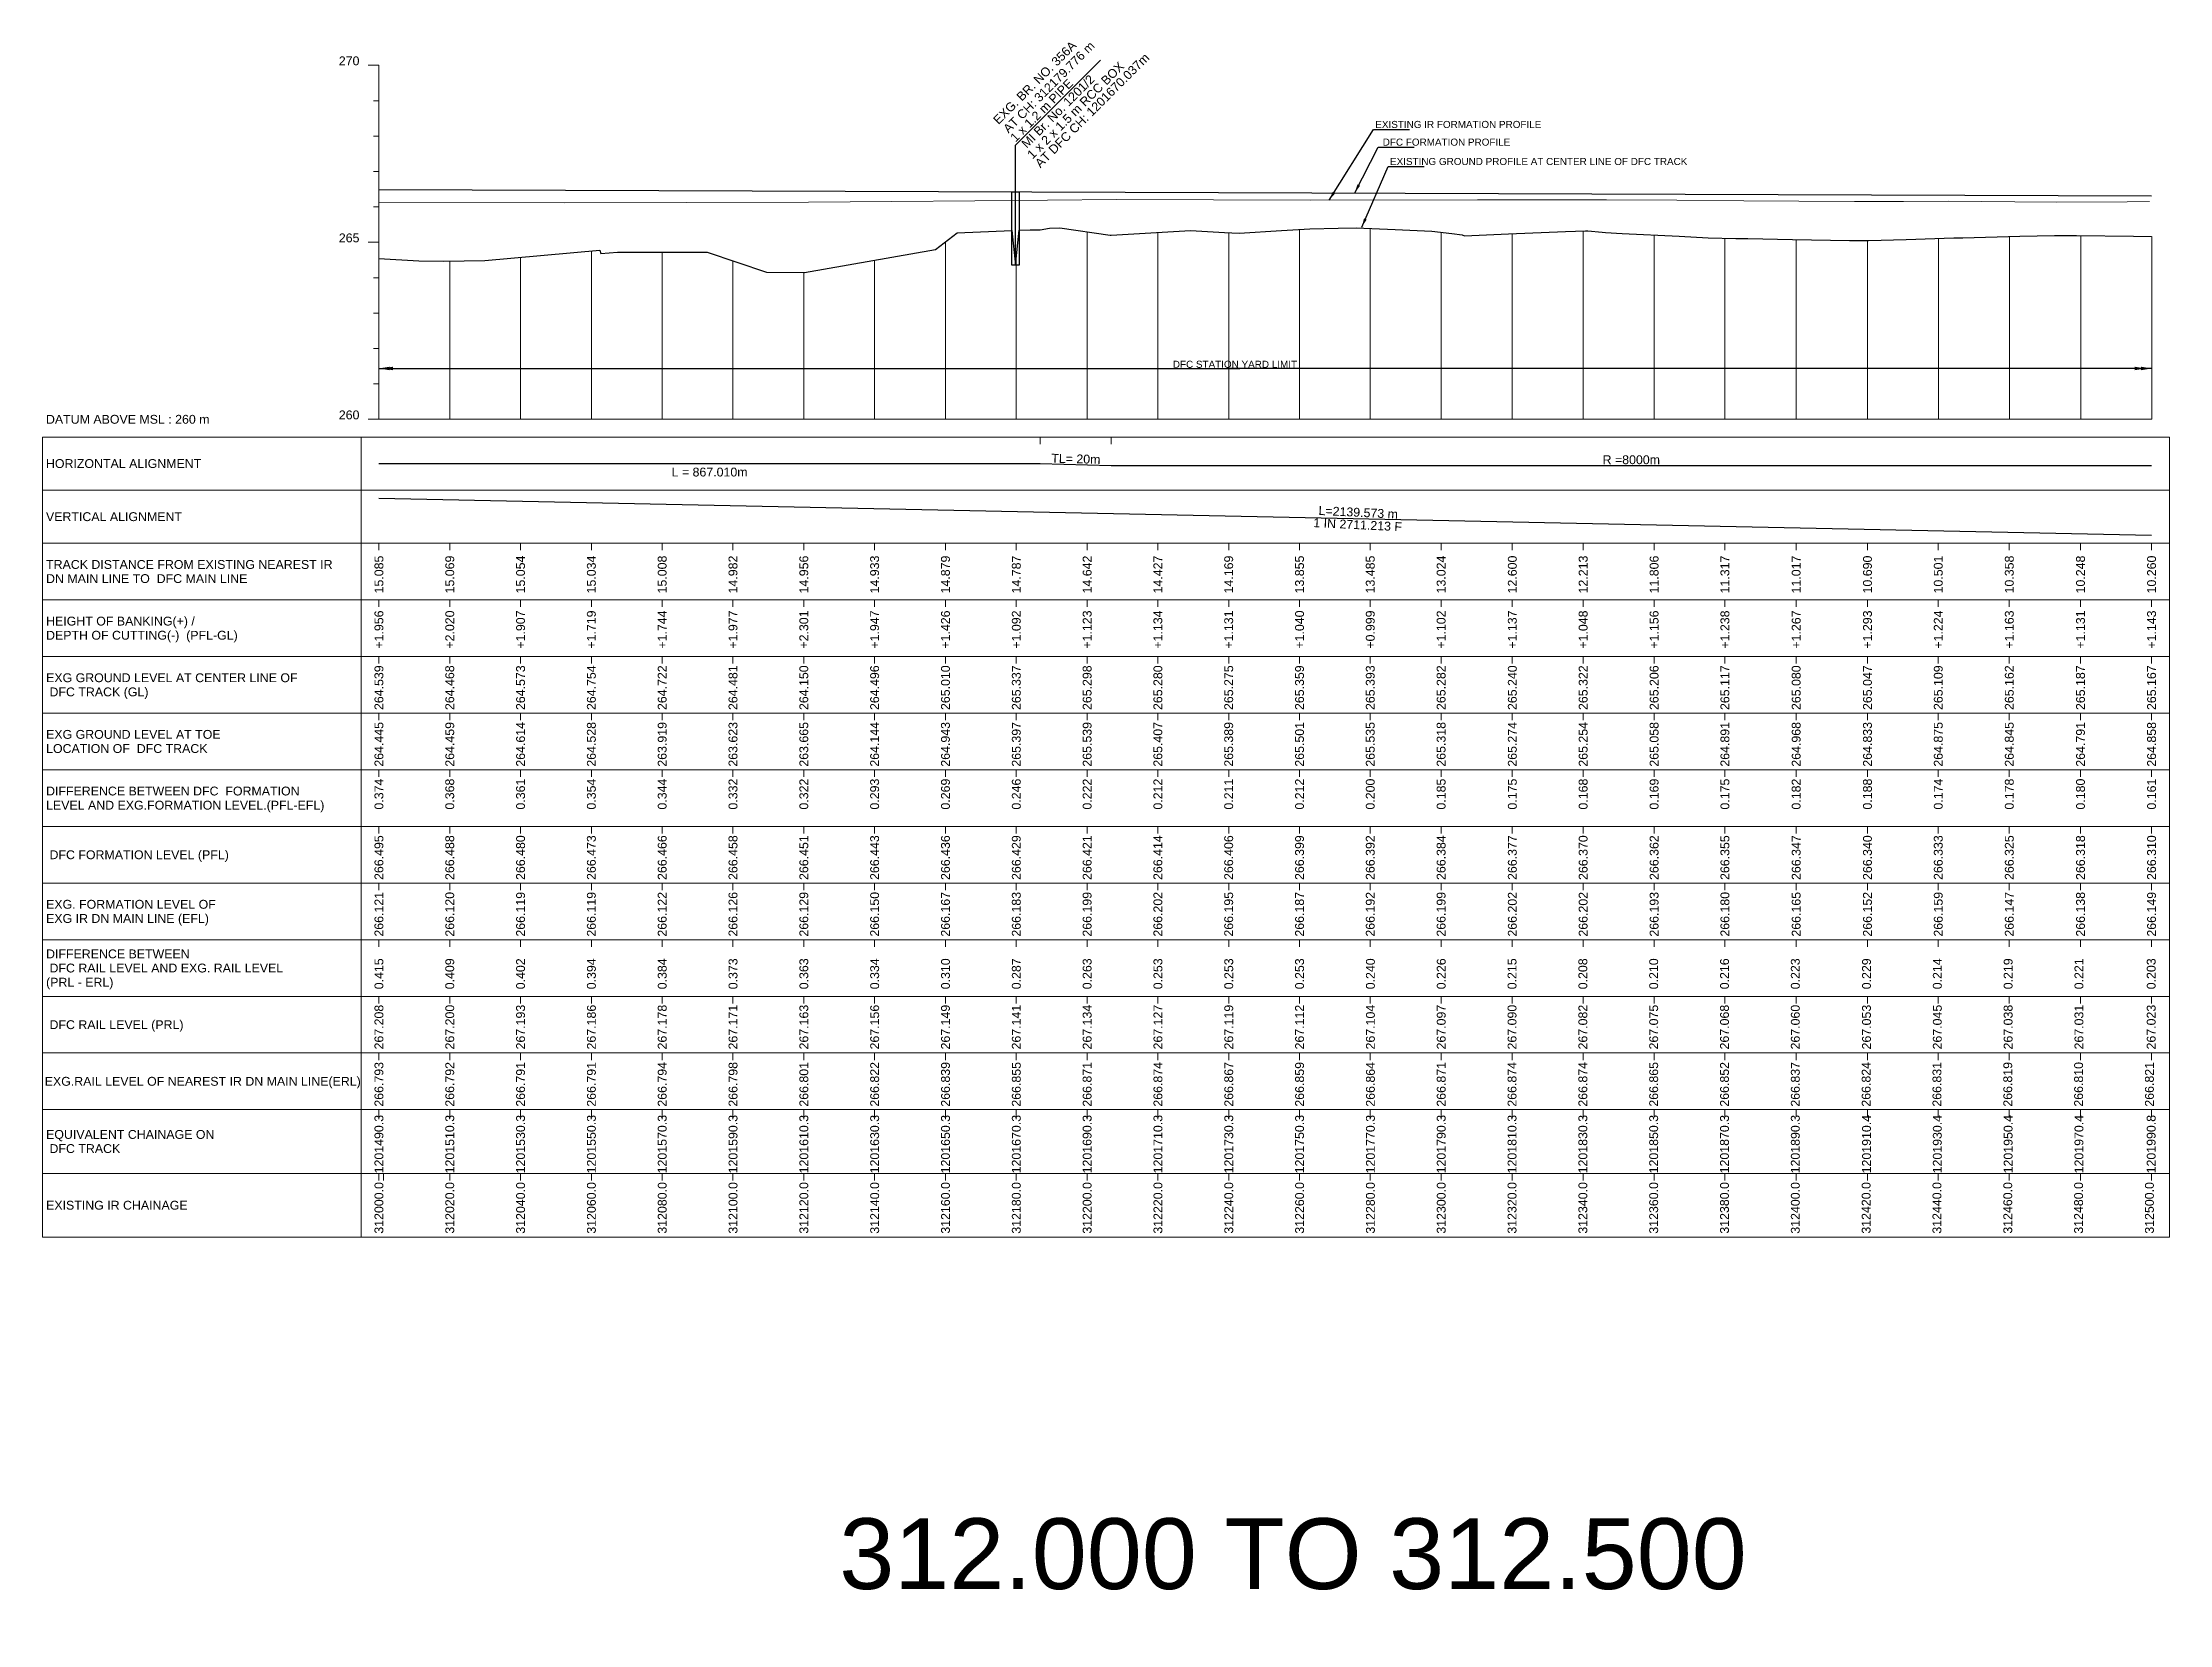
# Model space of a CAD drawing. Header units: metres. Extents: x 26905 to 33492, y -12340 to -11884.
# Drawn here: x 27905 to 28506, y -12340 to -11894 of the extents above; entities that cross this region are included whole.
import ezdxf
from ezdxf.enums import TextEntityAlignment as Align

# ---------------------------------------------------------------- set-up
doc = ezdxf.new("R2010")
doc.units = ezdxf.units.M
doc.header["$MEASUREMENT"] = 0
doc.layers.get('0').update_dxf_attribs({"lineweight": 0})
for name, color, linetype, lineweight in [('LS BRIDGE INDICATION', 10, 'Continuous', 30), ('LS CUT FILL', 10, 'Continuous', 0), ('LS DATUM', 7, 'Continuous', 0), ('LS DATUM X', 7, 'Continuous', 0), ('LS DATUM Y', 7, 'Continuous', 0), ('LS DIFF. EXG.RL & PRO. RL', 10, 'Continuous', 0), ('LS DIFF. PFL & EFL', 10, 'Continuous', 0), ('LS EXG GL', 7, 'Continuous', 0), ('LS EXG IR CH', 7, 'Continuous', 0), ('LS EXG RL', 7, 'Continuous', 0), ('LS EXG. FL', 7, 'Continuous', 0), ('LS EXG. GL', 7, 'Continuous', 0), ('LS EXG. GL AT PRO. TOE', 7, 'Continuous', 0), ('LS EXG. IR CH', 7, 'Continuous', 0), ('LS EXG. RL', 7, 'Continuous', 0), ('LS FRAME', 7, 'Continuous', 0), ('LS PFL-EFL', 10, 'Continuous', 0), ('LS PRL-ERL', 10, 'Continuous', 0), ('LS PRO FL', 10, 'Continuous', 0), ('LS PRO. CUT & FILL', 10, 'Continuous', 0), ('LS PRO. DFCC CH', 10, 'Continuous', 0), ('LS PRO. FL', 10, 'Continuous', 0), ('LS PRO. RL', 10, 'Continuous', 0), ('LS PROFILE EXG FL', 7, 'Continuous', 25), ('LS PROFILE EXG GL', 7, 'Continuous', 30), ('LS PROFILE PRO FL', 1, 'Continuous', 30), ('LS TICKS', 7, 'Continuous', 0), ('LS TRACK CENTER', 10, 'Continuous', 0), ("LS TRACK CENTER's", 10, 'Continuous', 0), ('Profile Grid', 7, 'Continuous', 0)]:
    doc.layers.add(name, color=color, linetype=linetype, lineweight=lineweight)
for name, color, linetype in [("LS BRIDGE'S", 7, 'Continuous'), ('LS HORIZONTAL ALIGNMENT', 10, 'Continuous'), ('LS VERTICAL ALIGNMENT', 10, 'Continuous'), ('ref text', 3, 'Continuous'), ('STATION YARD LIMIT IN LS', 7, 'Continuous')]:
    doc.layers.add(name, color=color, linetype=linetype)
doc.styles.get("Standard").update_dxf_attribs({"font": 'arial.ttf'})
doc.styles.add('Style-Arial', font='arial.ttf')
doc.styles.add('StyleArial', font='arial.ttf')
doc.dimstyles.get("Standard").update_dxf_attribs({"dimtxt": 0.18, "dimasz": 0.18, "dimexe": 0.18, "dimexo": 0.0625, "dimgap": 0.09, "dimtad": 0, "dimtih": 1, "dimtoh": 1, "dimdec": 4, "dimzin": 0, "dimdsep": 46, "dimtxsty": 'Standard', "dimcen": 0.09, "dimadec": 0, "dimazin": 0, "dimtfac": 1, "dimtdec": 4, "dimtofl": 0, "dimtmove": 0, "dimatfit": 3, "dimfxl": 1, "dimtolj": 1, "dimtzin": 0, "dimarcsym": 0})

msp = doc.modelspace()

# ---------------------------------------------------------------- texts
at = {"layer": "LS BRIDGE'S"}
for s, p in [('EXG. BR. NO. 356A', (28174.98, -11916.88)), ('AT CH: 312179.776 m', (28177.8, -11919.34)), ('1 x 1.2 m PIPE ', (28179.8, -11921.84))]:
    msp.add_text(s, height=2.5, rotation=45, dxfattribs=at).set_placement(p)
at = {"layer": "LS BRIDGE'S", "color": 10}
for s, p in [('1 x 2 x 1.5 m RCC BOX', (28184.58, -11926.65)), ('AT DFC CH: 1201670.037m', (28186.79, -11929.12)), (' MI Br. No. 1201/2', (28182.28, -11924.25))]:
    msp.add_text(s, height=2.5, rotation=45, dxfattribs=at).set_placement(p)
at = {"layer": 'LS CUT FILL', "style": 'Style-Arial'}
for s, p in [('+1.956', (28000, -12054)), ('+2.020', (28020, -12054)), ('+1.907', (28040, -12054)), ('+1.719', (28059.99, -12054)), ('+1.744', (28079.99, -12054)), ('+1.977', (28099.99, -12054)), ('+2.301', (28119.99, -12054)), ('+1.947', (28139.99, -12054)), ('+1.426', (28159.99, -12054)), ('+1.092', (28180, -12054)), ('+1.123', (28200, -12054)), ('+1.134', (28219.98, -12054)), ('+1.131', (28239.98, -12054)), ('+1.040', (28259.99, -12054)), ('+0.999', (28279.96, -12054)), ('+1.102', (28299.97, -12054)), ('+1.137', (28320.08, -12054)), ('+1.048', (28340.08, -12054)), ('+1.156', (28360.12, -12054)), ('+1.238', (28380.12, -12054)), ('+1.267', (28400.24, -12054)), ('+1.293', (28420.37, -12054)), ('+1.224', (28440.37, -12054)), ('+1.163', (28460.43, -12054)), ('+1.131', (28480.54, -12054)), ('+1.143', (28500.61, -12054))]:
    msp.add_text(s, height=2.5, rotation=90, dxfattribs=at).set_placement(p, align=Align.MIDDLE_RIGHT)
at = {"layer": 'LS DATUM', "color": 7, "style": 'StyleArial'}
msp.add_text('DATUM ABOVE MSL : 260 m', height=2.5, rotation=0.00003, dxfattribs=at).set_placement((27905.97, -12000), align=Align.MIDDLE_LEFT)
at = {"layer": 'LS DATUM Y', "color": 7, "lineweight": 0, "style": 'Style-Arial'}
for s, p in [('270', (27994.5, -11900)), ('270', (27994.5, -11900)), ('265', (27994.5, -11950)), ('260', (27994.5, -12000))]:
    msp.add_text(s, height=2.5, dxfattribs=at).set_placement(p, align=Align.RIGHT)
at = {"layer": 'LS DIFF. EXG.RL & PRO. RL', "color": 10, "style": 'StyleArial'}
for s, p in [('DIFFERENCE BETWEEN ', (27906, -12151)), (' DFC RAIL LEVEL AND EXG. RAIL LEVEL ', (27906, -12155)), ('(PRL - ERL)', (27906, -12159))]:
    msp.add_text(s, height=2.5, rotation=0.00003, dxfattribs=at).set_placement(p, align=Align.MIDDLE_LEFT)
at = {"layer": 'LS DIFF. PFL & EFL', "color": 10, "style": 'StyleArial'}
for s, p in [('DIFFERENCE BETWEEN DFC  FORMATION ', (27906, -12105)), ('LEVEL AND EXG.FORMATION LEVEL.(PFL-EFL)', (27906, -12109))]:
    msp.add_text(s, height=2.5, rotation=0.00003, dxfattribs=at).set_placement(p, align=Align.MIDDLE_LEFT)
at = {"layer": 'LS EXG GL', "style": 'Style-Arial'}
for s, p in [('264.539', (28000, -12069.5)), ('264.468', (28020, -12069.5)), ('264.573', (28040, -12069.5)), ('264.754', (28059.99, -12069.5)), ('264.722', (28079.99, -12069.5)), ('264.481', (28099.99, -12069.5)), ('264.150', (28119.99, -12069.5)), ('264.496', (28139.99, -12069.5)), ('265.010', (28159.99, -12069.5)), ('265.337', (28180, -12069.5)), ('265.298', (28200, -12069.5)), ('265.280', (28219.98, -12069.5)), ('265.275', (28239.98, -12069.5)), ('265.359', (28259.99, -12069.5)), ('265.393', (28279.96, -12069.5)), ('265.282', (28299.97, -12069.5)), ('265.240', (28320.08, -12069.5)), ('265.322', (28340.08, -12069.5)), ('265.206', (28360.12, -12069.5)), ('265.117', (28380.12, -12069.5)), ('265.080', (28400.24, -12069.5)), ('265.047', (28420.37, -12069.5)), ('265.109', (28440.37, -12069.5)), ('265.162', (28460.43, -12069.5)), ('265.187', (28480.54, -12069.5)), ('265.167', (28500.61, -12069.5))]:
    msp.add_text(s, height=2.5, rotation=90, dxfattribs=at).set_placement(p, align=Align.MIDDLE_RIGHT)
at = {"layer": 'LS EXG IR CH', "lineweight": 0, "style": 'Style-Arial'}
for s, p in [('312000.0', (28000, -12215.47)), ('312020.0', (28020, -12215.47)), ('312040.0', (28040, -12215.47)), ('312060.0', (28060, -12215.47)), ('312080.0', (28080, -12215.47)), ('312100.0', (28100, -12215.47)), ('312120.0', (28120, -12215.47)), ('312140.0', (28140, -12215.47)), ('312160.0', (28160, -12215.47)), ('312180.0', (28180, -12215.47)), ('312200.0', (28200, -12215.47)), ('312220.0', (28220, -12215.47)), ('312240.0', (28240, -12215.47)), ('312260.0', (28260, -12215.47)), ('312280.0', (28280, -12215.47)), ('312300.0', (28300, -12215.47)), ('312320.0', (28320, -12215.47)), ('312340.0', (28340, -12215.47)), ('312360.0', (28360, -12215.47)), ('312380.0', (28380, -12215.47)), ('312400.0', (28400, -12215.47)), ('312420.0', (28420, -12215.47)), ('312440.0', (28440, -12215.47)), ('312460.0', (28460, -12215.47)), ('312480.0', (28480, -12215.47)), ('312500.0', (28500, -12215.47))]:
    msp.add_text(s, height=2.5, rotation=90, dxfattribs=at).set_placement(p, align=Align.MIDDLE_RIGHT)
at = {"layer": 'LS EXG RL', "style": 'Style-Arial'}
for s, p in [('266.793', (28000, -12181.54)), ('266.792', (28020, -12181.54)), ('266.791', (28040, -12181.54)), ('266.791', (28060, -12181.54)), ('266.794', (28080, -12181.54)), ('266.798', (28100, -12181.54)), ('266.801', (28120, -12181.54)), ('266.822', (28140, -12181.54)), ('266.839', (28160, -12181.54)), ('266.855', (28180, -12181.54)), ('266.871', (28200, -12181.54)), ('266.874', (28220, -12181.54)), ('266.867', (28240, -12181.54)), ('266.859', (28260, -12181.54)), ('266.864', (28280, -12181.54)), ('266.871', (28300, -12181.54)), ('266.874', (28320, -12181.54)), ('266.874', (28340, -12181.54)), ('266.865', (28360, -12181.54)), ('266.852', (28380, -12181.54)), ('266.837', (28400, -12181.54)), ('266.824', (28420, -12181.54)), ('266.831', (28440, -12181.54)), ('266.819', (28460, -12181.54)), ('266.810', (28480, -12181.54)), ('266.821', (28500, -12181.54))]:
    msp.add_text(s, height=2.5, rotation=90, dxfattribs=at).set_placement(p, align=Align.MIDDLE_RIGHT)
at = {"layer": 'LS EXG. FL', "style": 'StyleArial'}
for s, p in [('EXG. FORMATION LEVEL OF', (27906, -12137)), ('EXG IR DN MAIN LINE (EFL)', (27906, -12141))]:
    msp.add_text(s, height=2.5, rotation=0.00003, dxfattribs=at).set_placement(p, align=Align.MIDDLE_LEFT)
at = {"layer": 'LS EXG. FL'}
for s, p in [('266.121', (28000, -12133.5)), ('266.120', (28020, -12133.5)), ('266.119', (28040, -12133.5)), ('266.119', (28059.99, -12133.5)), ('266.122', (28079.99, -12133.5)), ('266.126', (28099.99, -12133.5)), ('266.129', (28119.99, -12133.5)), ('266.150', (28139.99, -12133.5)), ('266.167', (28159.99, -12133.5)), ('266.183', (28180, -12133.5)), ('266.199', (28200, -12133.5)), ('266.202', (28219.98, -12133.5)), ('266.195', (28239.98, -12133.5)), ('266.187', (28259.99, -12133.5)), ('266.192', (28279.96, -12133.5)), ('266.199', (28299.97, -12133.5)), ('266.202', (28320.08, -12133.5)), ('266.202', (28340.08, -12133.5)), ('266.193', (28360.12, -12133.5)), ('266.180', (28380.12, -12133.5)), ('266.165', (28400.24, -12133.5)), ('266.152', (28420.37, -12133.5)), ('266.159', (28440.37, -12133.5)), ('266.147', (28460.43, -12133.5)), ('266.138', (28480.54, -12133.5)), ('266.149', (28500.61, -12133.5))]:
    msp.add_text(s, height=2.5, rotation=90, dxfattribs=at).set_placement(p, align=Align.MIDDLE_RIGHT)
at = {"layer": 'LS EXG. GL', "color": 7, "style": 'StyleArial'}
for s, p in [('EXG GROUND LEVEL AT CENTER LINE OF ', (27906, -12073)), (' DFC TRACK (GL)', (27906, -12077))]:
    msp.add_text(s, height=2.5, rotation=0.00003, dxfattribs=at).set_placement(p, align=Align.MIDDLE_LEFT)
at = {"layer": 'LS EXG. GL AT PRO. TOE', "color": 7, "style": 'StyleArial'}
for s, p in [('EXG GROUND LEVEL AT TOE', (27906, -12089)), ('LOCATION OF  DFC TRACK', (27906, -12093))]:
    msp.add_text(s, height=2.5, rotation=0.00003, dxfattribs=at).set_placement(p, align=Align.MIDDLE_LEFT)
at = {"layer": 'LS EXG. GL AT PRO. TOE'}
for s, p in [('264.445', (28000, -12085.5)), ('264.459', (28020, -12085.5)), ('264.614', (28040, -12085.5)), ('264.528', (28059.99, -12085.5)), ('263.919', (28079.99, -12085.5)), ('263.623', (28099.99, -12085.5)), ('263.665', (28119.99, -12085.5)), ('264.144', (28139.99, -12085.5)), ('264.943', (28159.99, -12085.5)), ('265.397', (28180, -12085.5)), ('265.539', (28200, -12085.5)), ('265.407', (28219.98, -12085.5)), ('265.389', (28239.98, -12085.5)), ('265.501', (28259.99, -12085.5)), ('265.535', (28279.96, -12085.5)), ('265.318', (28299.97, -12085.5)), ('265.274', (28320.08, -12085.5)), ('265.254', (28340.08, -12085.5)), ('265.058', (28360.12, -12085.5)), ('264.891', (28380.12, -12085.5)), ('264.968', (28400.24, -12085.5)), ('264.833', (28420.37, -12085.5)), ('264.875', (28440.37, -12085.5)), ('264.845', (28460.43, -12085.5)), ('264.791', (28480.54, -12085.5)), ('264.858', (28500.61, -12085.5))]:
    msp.add_text(s, height=2.5, rotation=90, dxfattribs=at).set_placement(p, align=Align.MIDDLE_RIGHT)
at = {"layer": 'LS EXG. IR CH', "style": 'StyleArial'}
msp.add_text('EXISTING IR CHAINAGE', height=2.5, rotation=0.00003, dxfattribs=at).set_placement((27906, -12222), align=Align.MIDDLE_LEFT)
at = {"layer": 'LS EXG. RL', "style": 'StyleArial'}
msp.add_text('EXG.RAIL LEVEL OF NEAREST IR DN MAIN LINE(ERL)', height=2.5, rotation=0.00003, dxfattribs=at).set_placement((27905.61, -12187), align=Align.MIDDLE_LEFT)
at = {"layer": 'LS HORIZONTAL ALIGNMENT', "style": 'StyleArial'}
msp.add_text('HORIZONTAL ALIGNMENT', height=2.5, rotation=0.00003, dxfattribs=at).set_placement((27905.97, -12012.5), align=Align.MIDDLE_LEFT)
at = {"layer": 'LS HORIZONTAL ALIGNMENT', "insert": (28196.82, -12011.18), "char_height": 2.5, "attachment_point": 5, "rotation": 358.49633, "line_spacing_factor": 0.6, "style": 'Style-Arial'}
msp.add_mtext('TL= 20m', dxfattribs=at)
at = {"layer": 'LS HORIZONTAL ALIGNMENT', "char_height": 2.5, "attachment_point": 5, "line_spacing_factor": 0.6, "style": 'Style-Arial'}
for s, insert in [('R =8000m', (28353.68, -12011.44)), ('L = 867.010m', (28093.38, -12014.92))]:
    msp.add_mtext(s, dxfattribs=dict(at, insert=insert))
at = {"layer": 'LS PFL-EFL'}
for s, p in [('0.374', (28000, -12101.5)), ('0.368', (28020, -12101.5)), ('0.361', (28040, -12101.5)), ('0.354', (28059.99, -12101.5)), ('0.344', (28079.99, -12101.5)), ('0.332', (28099.99, -12101.5)), ('0.322', (28119.99, -12101.5)), ('0.293', (28139.99, -12101.5)), ('0.269', (28159.99, -12101.5)), ('0.246', (28180, -12101.5)), ('0.222', (28200, -12101.5)), ('0.212', (28219.98, -12101.5)), ('0.211', (28239.98, -12101.5)), ('0.212', (28259.99, -12101.5)), ('0.200', (28279.96, -12101.5)), ('0.185', (28299.97, -12101.5)), ('0.175', (28320.08, -12101.5)), ('0.168', (28340.08, -12101.5)), ('0.169', (28360.12, -12101.5)), ('0.175', (28380.12, -12101.5)), ('0.182', (28400.24, -12101.5)), ('0.188', (28420.37, -12101.5)), ('0.174', (28440.37, -12101.5)), ('0.178', (28460.43, -12101.5)), ('0.180', (28480.54, -12101.5)), ('0.161', (28500.61, -12101.5))]:
    msp.add_text(s, height=2.5, rotation=90, dxfattribs=at).set_placement(p, align=Align.MIDDLE_RIGHT)
at = {"layer": 'LS PRL-ERL'}
for s, p in [('0.415', (28001.25, -12161)), ('0.409', (28021.25, -12161)), ('0.402', (28041.25, -12161)), ('0.394', (28061.25, -12161)), ('0.384', (28081.25, -12161)), ('0.373', (28101.25, -12161)), ('0.363', (28121.25, -12161)), ('0.334', (28141.25, -12161)), ('0.310', (28161.25, -12161)), ('0.287', (28181.25, -12161)), ('0.263', (28201.25, -12161)), ('0.253', (28221.25, -12161)), ('0.253', (28241.25, -12161)), ('0.253', (28261.25, -12161)), ('0.240', (28281.25, -12161)), ('0.226', (28301.25, -12161)), ('0.215', (28321.25, -12161)), ('0.208', (28341.25, -12161)), ('0.210', (28361.25, -12161)), ('0.216', (28381.25, -12161)), ('0.223', (28401.25, -12161)), ('0.229', (28421.35, -12161)), ('0.214', (28441.35, -12161)), ('0.219', (28461.35, -12161)), ('0.221', (28481.35, -12161)), ('0.203', (28501.75, -12161))]:
    msp.add_text(s, height=2.5, rotation=90, dxfattribs=at).set_placement(p)
at = {"layer": 'LS PRO FL', "style": 'Style-Arial'}
for s, p in [('266.495', (28000, -12117.5)), ('266.488', (28020, -12117.5)), ('266.480', (28040, -12117.5)), ('266.473', (28059.99, -12117.5)), ('266.466', (28079.99, -12117.5)), ('266.458', (28099.99, -12117.5)), ('266.451', (28119.99, -12117.5)), ('266.443', (28139.99, -12117.5)), ('266.436', (28159.99, -12117.5)), ('266.429', (28180, -12117.5)), ('266.421', (28200, -12117.5)), ('266.414', (28219.98, -12117.5)), ('266.406', (28239.98, -12117.5)), ('266.399', (28259.99, -12117.5)), ('266.392', (28279.96, -12117.5)), ('266.384', (28299.97, -12117.5)), ('266.377', (28320.08, -12117.5)), ('266.370', (28340.08, -12117.5)), ('266.362', (28360.12, -12117.5)), ('266.355', (28380.12, -12117.5)), ('266.347', (28400.24, -12117.5)), ('266.340', (28420.37, -12117.5)), ('266.333', (28440.37, -12117.5)), ('266.325', (28460.43, -12117.5)), ('266.318', (28480.54, -12117.5)), ('266.310', (28500.61, -12117.5))]:
    msp.add_text(s, height=2.5, rotation=90, dxfattribs=at).set_placement(p, align=Align.MIDDLE_RIGHT)
at = {"layer": 'LS PRO. CUT & FILL', "color": 10, "style": 'StyleArial'}
for s, p in [('HEIGHT OF BANKING(+) /', (27906, -12057)), ('DEPTH OF CUTTING(-)  (PFL-GL)', (27906, -12061))]:
    msp.add_text(s, height=2.5, rotation=0.00003, dxfattribs=at).set_placement(p, align=Align.MIDDLE_LEFT)
at = {"layer": 'LS PRO. DFCC CH'}
for s, p in [('1201490.3', (28001.25, -12213)), ('1201510.3', (28021.25, -12213)), ('1201530.3', (28041.25, -12213)), ('1201550.3', (28061.25, -12213)), ('1201570.3', (28081.25, -12213)), ('1201590.3', (28101.25, -12213)), ('1201610.3', (28121.25, -12213)), ('1201630.3', (28141.25, -12213)), ('1201650.3', (28161.25, -12213)), ('1201670.3', (28181.25, -12213)), ('1201690.3', (28201.25, -12213)), ('1201710.3', (28221.25, -12213)), ('1201730.3', (28241.25, -12213)), ('1201750.3', (28261.25, -12213)), ('1201770.3', (28281.25, -12213)), ('1201790.3', (28301.25, -12213)), ('1201810.3', (28321.25, -12213)), ('1201830.3', (28341.25, -12213)), ('1201850.3', (28361.25, -12213)), ('1201870.3', (28381.25, -12213)), ('1201890.3', (28401.25, -12213)), ('1201910.4', (28421.35, -12213)), ('1201930.4', (28441.35, -12213)), ('1201950.4', (28461.35, -12213)), ('1201970.4', (28481.35, -12213)), ('1201990.8', (28501.75, -12213))]:
    msp.add_text(s, height=2.5, rotation=90, dxfattribs=at).set_placement(p)
at = {"layer": 'LS PRO. DFCC CH', "color": 10, "style": 'Style-Arial'}
for s, p in [('EQUIVALENT CHAINAGE ON ', (27906, -12202)), (' DFC TRACK', (27906, -12206))]:
    msp.add_text(s, height=2.5, rotation=0.00003, dxfattribs=at).set_placement(p, align=Align.MIDDLE_LEFT)
at = {"layer": 'LS PRO. FL', "color": 10, "style": 'StyleArial'}
msp.add_text(' DFC FORMATION LEVEL (PFL) ', height=2.5, rotation=0.00003, dxfattribs=at).set_placement((27906, -12123), align=Align.MIDDLE_LEFT)
at = {"layer": 'LS PRO. RL'}
for s, p in [('267.208', (28001.25, -12178)), ('267.200', (28021.25, -12178)), ('267.193', (28041.25, -12178)), ('267.186', (28061.25, -12178)), ('267.178', (28081.25, -12178)), ('267.171', (28101.25, -12178)), ('267.163', (28121.25, -12178)), ('267.156', (28141.25, -12178)), ('267.149', (28161.25, -12178)), ('267.141', (28181.25, -12178)), ('267.134', (28201.25, -12178)), ('267.127', (28221.25, -12178)), ('267.119', (28241.25, -12178)), ('267.112', (28261.25, -12178)), ('267.104', (28281.25, -12178)), ('267.097', (28301.25, -12178)), ('267.090', (28321.25, -12178)), ('267.082', (28341.25, -12178)), ('267.075', (28361.25, -12178)), ('267.068', (28381.25, -12178)), ('267.060', (28401.25, -12178)), ('267.053', (28421.35, -12178)), ('267.045', (28441.35, -12178)), ('267.038', (28461.35, -12178)), ('267.031', (28481.35, -12178)), ('267.023', (28501.75, -12178))]:
    msp.add_text(s, height=2.5, rotation=90, dxfattribs=at).set_placement(p)
at = {"layer": 'LS PRO. RL', "color": 10, "style": 'StyleArial'}
msp.add_text(' DFC RAIL LEVEL (PRL)', height=2.5, rotation=0.00003, dxfattribs=at).set_placement((27906, -12171), align=Align.MIDDLE_LEFT)
at = {"layer": 'LS PROFILE EXG FL', "color": 7, "linetype": 'Continuous', "lineweight": 0, "style": 'Style-Arial'}
msp.add_text('EXISTING IR FORMATION PROFILE', height=2, dxfattribs=at).set_placement((28281.39, -11917.71))
at = {"layer": 'LS PROFILE EXG GL', "color": 7, "lineweight": 0, "style": 'Style-Arial'}
msp.add_text('EXISTING GROUND PROFILE AT CENTER LINE OF DFC TRACK', height=2, dxfattribs=at).set_placement((28285.54, -11928.17, 0))
at = {"layer": 'LS PROFILE PRO FL', "style": 'Style-Arial'}
msp.add_text('  DFC FORMATION PROFILE', height=2, dxfattribs=at).set_placement((28281.94, -11922.7, 0))
at = {"layer": 'LS TRACK CENTER'}
for s, p in [('15.085', (28000, -12038.5)), ('15.069', (28020, -12038.5)), ('15.054', (28040, -12038.5)), ('15.034', (28059.99, -12038.5)), ('15.008', (28079.99, -12038.5)), ('14.982', (28099.99, -12038.5)), ('14.956', (28119.99, -12038.5)), ('14.933', (28139.99, -12038.5)), ('14.879', (28159.99, -12038.5)), ('14.787', (28180, -12038.5)), ('14.642', (28200, -12038.5)), ('14.427', (28219.98, -12038.5)), ('14.169', (28239.98, -12038.5)), ('13.855', (28259.99, -12038.5)), ('13.485', (28279.96, -12038.5)), ('13.024', (28299.97, -12038.5)), ('12.600', (28320.08, -12038.5)), ('12.213', (28340.08, -12038.5)), ('11.806', (28360.12, -12038.5)), ('11.317', (28380.12, -12038.5)), ('11.017', (28400.24, -12038.5)), ('10.690', (28420.37, -12038.5)), ('10.501', (28440.37, -12038.5)), ('10.358', (28460.43, -12038.5)), ('10.248', (28480.54, -12038.5)), ('10.260', (28500.61, -12038.5))]:
    msp.add_text(s, height=2.5, rotation=90, dxfattribs=at).set_placement(p, align=Align.MIDDLE_RIGHT)
at = {"layer": "LS TRACK CENTER's", "color": 10, "style": 'StyleArial'}
for s, p in [('TRACK DISTANCE FROM EXISTING NEAREST IR ', (27906, -12041)), ('DN MAIN LINE TO  DFC MAIN LINE', (27906, -12045))]:
    msp.add_text(s, height=2.5, rotation=0.00003, dxfattribs=at).set_placement(p, align=Align.MIDDLE_LEFT)
at = {"layer": 'LS VERTICAL ALIGNMENT', "style": 'StyleArial'}
msp.add_text('VERTICAL ALIGNMENT', height=2.5, rotation=0.00003, dxfattribs=at).set_placement((27905.97, -12027.5), align=Align.MIDDLE_LEFT)
at = {"layer": 'LS VERTICAL ALIGNMENT', "insert": (28276.49, -12028.05), "char_height": 2.5, "attachment_point": 5, "rotation": 357.30427, "line_spacing_factor": 0.84, "style": 'Style-Arial'}
msp.add_mtext('L=2139.573 m\\P1 IN 2711.213 F', dxfattribs=at)
at = {"layer": 'ref text', "color": 3, "insert": (28130, -12330.71), "char_height": 20, "width": 256.3165, "attachment_point": 7, "bg_fill": 3, "box_fill_scale": 1.5, "bg_fill_color": 256, "bg_fill_transparency": 0}
msp.add_mtext('312.000 TO 312.500', dxfattribs=at)
at = {"layer": 'STATION YARD LIMIT IN LS', "color": 10, "lineweight": 15, "insert": (28241.75, -11984.47), "char_height": 2, "attachment_point": 5, "rotation": 0.00003, "line_spacing_factor": 0.84, "style": 'Style-Arial'}
msp.add_mtext('DFC STATION YARD LIMIT', dxfattribs=at)

# ---------------------------------------------------------------- linework, layer by layer
msp.add_lwpolyline([(27905, -12005), (27995, -12005)])
at = {"layer": 'LS BRIDGE INDICATION'}
msp.add_lwpolyline([(28178.78, -11935.71), (28180.78, -11935.72), (28180.78, -11956.5), (28178.78, -11956.5)], close=True, dxfattribs=at)
at = {"layer": "LS BRIDGE'S"}
msp.add_lwpolyline([(28179.78, -11956.5), (28179.78, -11922.55), (28203.82, -11898.51)], dxfattribs=at)
at = {"layer": 'LS DATUM X', "color": 7, "linetype": 'Continuous', "lineweight": 0}
msp.add_line((28000, -12000), (28500.66, -12000), dxfattribs=at)
at = {"layer": 'LS DATUM Y', "color": 7, "linetype": 'Continuous', "lineweight": 0}
for p, q in [((27997, -11900), (28000, -11900)), ((27997, -11900), (28000, -11900)), ((28000, -12000), (28000, -11900)), ((27998.5, -11910), (28000, -11910)), ((27998.5, -11920), (28000, -11920)), ((27998.5, -11930), (28000, -11930)), ((27998.5, -11940), (28000, -11940)), ((27997, -11950), (28000, -11950)), ((27998.5, -11960), (28000, -11960)), ((27998.5, -11970), (28000, -11970)), ((27998.5, -11980), (28000, -11980)), ((27998.5, -11990), (28000, -11990)), ((27997, -12000), (28000, -12000))]:
    msp.add_line(p, q, dxfattribs=at)
at = {"layer": 'LS FRAME'}
for points in [[(27995, -12231), (27905, -12231), (27905, -12005)], [(27995, -12020), (27905, -12020)], [(27995, -12035), (27905, -12035)], [(27995, -12051), (27905, -12051)], [(27905, -12051), (27995, -12051)], [(27995, -12067), (27905, -12067)], [(27905, -12067), (27995, -12067)], [(27995, -12083), (27905, -12083)], [(27905, -12083), (27995, -12083)], [(27995, -12099), (27905, -12099)], [(27995, -12115), (27905, -12115)], [(27905, -12115), (27995, -12115)], [(27995, -12131), (27905, -12131)], [(27905, -12131), (27995, -12131)], [(27995, -12147), (27905, -12147)], [(27905, -12147), (27995, -12147)], [(27995, -12163), (27905, -12163)], [(27905, -12163), (27995, -12163)], [(27995, -12179), (27905, -12179)], [(27995, -12195), (27905, -12195)], [(27995, -12213), (27905, -12213)]]:
    msp.add_lwpolyline(points, dxfattribs=at)
at = {"layer": 'LS FRAME', "color": 7, "linetype": 'Continuous', "lineweight": 0, "flags": 128}
for points in [[(27995, -12020), (28505.66, -12020), (28505.66, -12005), (27995, -12005), (27995, -12020)], [(27995, -12035), (28505.66, -12035), (28505.66, -12020), (27995, -12020), (27995, -12035)], [(27995, -12051), (28505.66, -12051), (28505.66, -12035), (27995, -12035), (27995, -12051)], [(27995, -12067), (28505.66, -12067), (28505.66, -12051), (27995, -12051), (27995, -12067)], [(27995, -12083), (28505.66, -12083), (28505.66, -12067), (27995, -12067), (27995, -12083)], [(27995, -12099), (28505.66, -12099), (28505.66, -12083), (27995, -12083), (27995, -12099)], [(27995, -12115), (28505.66, -12115), (28505.66, -12099), (27995, -12099), (27995, -12115)], [(27995, -12131), (28505.66, -12131), (28505.66, -12115), (27995, -12115), (27995, -12131)], [(27995, -12147), (28505.66, -12147), (28505.66, -12131), (27995, -12131), (27995, -12147)], [(27995, -12163), (28505.66, -12163), (28505.66, -12147), (27995, -12147), (27995, -12163)], [(27995, -12179), (28505.66, -12179), (28505.66, -12163), (27995, -12163), (27995, -12179)], [(27995, -12195), (28505.66, -12195), (28505.66, -12179), (27995, -12179), (27995, -12195)], [(27995, -12213), (28505.66, -12213), (28505.66, -12195), (27995, -12195), (27995, -12213)], [(27995, -12231), (28505.66, -12231), (28505.66, -12213), (27995, -12213), (27995, -12231)]]:
    msp.add_lwpolyline(points, close=True, dxfattribs=at)
at = {"layer": 'LS HORIZONTAL ALIGNMENT', "flags": 128}
msp.add_lwpolyline([(28000, -12012.5), (28186.76, -12012.5), (28186.76, -12012.5), (28206.76, -12013.03), (28206.76, -12013.03), (28500.61, -12013.03)], dxfattribs=at)
at = {"layer": 'LS PROFILE EXG FL', "lineweight": 0}
msp.add_lwpolyline([(28000, -11938.79), (28052.4, -11938.82), (28121.28, -11938.71), (28144.85, -11938.45), (28168.28, -11938.27), (28188.78, -11938.1), (28208.32, -11937.94), (28263.06, -11938.14), (28310.24, -11937.98), (28346.65, -11937.98), (28366.5, -11938.11), (28385.45, -11938.24), (28400.98, -11938.36), (28416.72, -11938.49), (28430.57, -11938.44), (28443.16, -11938.4), (28461.95, -11938.55), (28473.74, -11938.65), (28493.68, -11938.57), (28500, -11938.51)], dxfattribs=at)
at = {"layer": 'LS PROFILE EXG GL', "flags": 128}
msp.add_lwpolyline([(28000, -11954.61), (28011.31, -11955.26), (28018.21, -11955.34), (28018.21, -11955.34), (28029.91, -11955.18), (28062.35, -11952.25), (28062.63, -11953.12), (28067.42, -11952.82), (28092.72, -11952.74), (28092.72, -11952.74), (28109.47, -11958.39), (28109.47, -11958.39), (28120.18, -11958.5), (28157.2, -11952.03), (28157.2, -11952.03), (28163.33, -11947.34), (28178.78, -11946.68), (28179.78, -11956.5), (28180.78, -11946.6), (28183.9, -11946.47), (28186.47, -11946.5), (28186.76, -11946.45), (28189.35, -11946.02), (28192.28, -11945.88), (28206.53, -11948), (28206.76, -11947.99), (28222.8, -11947.04), (28229.22, -11946.66), (28238.84, -11947.19), (28242.97, -11947.42), (28242.97, -11947.42), (28254.88, -11946.71), (28262.92, -11946.24), (28270.92, -11946.03), (28276.01, -11945.9), (28286.96, -11946.38), (28297.31, -11946.85), (28303, -11947.56), (28305.9, -11947.93), (28306.58, -11948.14), (28319.04, -11947.64), (28335.08, -11946.99), (28340.74, -11946.75), (28341.15, -11946.73), (28341.42, -11946.73), (28341.42, -11946.73), (28341.42, -11946.73), (28345.49, -11947.18), (28346.36, -11947.22), (28351.12, -11947.47), (28367.16, -11948.3), (28375.38, -11948.72), (28375.38, -11948.72), (28383.2, -11948.9), (28386.56, -11948.97), (28399.23, -11949.18), (28415.27, -11949.45), (28420.65, -11949.53), (28420.65, -11949.53), (28431.31, -11949.2), (28444.76, -11948.76), (28447.35, -11948.7), (28463.39, -11948.3), (28473.18, -11948.05), (28473.18, -11948.05), (28479.43, -11948.12), (28495.47, -11948.28), (28500.61, -11948.33)], dxfattribs=at)
at = {"layer": 'LS PROFILE PRO FL'}
msp.add_line((28000, -11935.05), (28500.61, -11936.9), dxfattribs=at)
at = {"layer": 'LS TICKS', "color": 7, "linetype": 'Continuous', "lineweight": 0, "flags": 128}
for points in [[(28186.76, -12007), (28186.76, -12005)], [(28206.76, -12007), (28206.76, -12005)], [(28000, -12037), (28000, -12035)], [(28020, -12037), (28020, -12035)], [(28040, -12037), (28040, -12035)], [(28059.99, -12037), (28059.99, -12035)], [(28079.99, -12037), (28079.99, -12035)], [(28099.99, -12037), (28099.99, -12035)], [(28119.99, -12037), (28119.99, -12035)], [(28139.99, -12037), (28139.99, -12035)], [(28159.99, -12037), (28159.99, -12035)], [(28180, -12037), (28180, -12035)], [(28200, -12037), (28200, -12035)], [(28219.98, -12037), (28219.98, -12035)], [(28239.98, -12037), (28239.98, -12035)], [(28259.99, -12037), (28259.99, -12035)], [(28279.96, -12037), (28279.96, -12035)], [(28299.97, -12037), (28299.97, -12035)], [(28320.08, -12037), (28320.08, -12035)], [(28340.08, -12037), (28340.08, -12035)], [(28360.12, -12037), (28360.12, -12035)], [(28380.12, -12037), (28380.12, -12035)], [(28400.24, -12037), (28400.24, -12035)], [(28420.37, -12037), (28420.37, -12035)], [(28440.37, -12037), (28440.37, -12035)], [(28460.43, -12037), (28460.43, -12035)], [(28480.54, -12037), (28480.54, -12035)], [(28500.61, -12037), (28500.61, -12035)], [(28000, -12053), (28000, -12051)], [(28020, -12053), (28020, -12051)], [(28040, -12053), (28040, -12051)], [(28059.99, -12053), (28059.99, -12051)], [(28079.99, -12053), (28079.99, -12051)], [(28099.99, -12053), (28099.99, -12051)], [(28119.99, -12053), (28119.99, -12051)], [(28139.99, -12053), (28139.99, -12051)], [(28159.99, -12053), (28159.99, -12051)], [(28180, -12053), (28180, -12051)], [(28200, -12053), (28200, -12051)], [(28219.98, -12053), (28219.98, -12051)], [(28239.98, -12053), (28239.98, -12051)], [(28259.99, -12053), (28259.99, -12051)], [(28279.96, -12053), (28279.96, -12051)], [(28299.97, -12053), (28299.97, -12051)], [(28320.08, -12053), (28320.08, -12051)], [(28340.08, -12053), (28340.08, -12051)], [(28360.12, -12053), (28360.12, -12051)], [(28380.12, -12053), (28380.12, -12051)], [(28400.24, -12053), (28400.24, -12051)], [(28420.37, -12053), (28420.37, -12051)], [(28440.37, -12053), (28440.37, -12051)], [(28460.43, -12053), (28460.43, -12051)], [(28480.54, -12053), (28480.54, -12051)], [(28500.61, -12053), (28500.61, -12051)], [(28000, -12069), (28000, -12067)], [(28020, -12069), (28020, -12067)], [(28040, -12069), (28040, -12067)], [(28059.99, -12069), (28059.99, -12067)], [(28079.99, -12069), (28079.99, -12067)], [(28099.99, -12069), (28099.99, -12067)], [(28119.99, -12069), (28119.99, -12067)], [(28139.99, -12069), (28139.99, -12067)], [(28159.99, -12069), (28159.99, -12067)], [(28180, -12069), (28180, -12067)], [(28200, -12069), (28200, -12067)], [(28219.98, -12069), (28219.98, -12067)], [(28239.98, -12069), (28239.98, -12067)], [(28259.99, -12069), (28259.99, -12067)], [(28279.96, -12069), (28279.96, -12067)], [(28299.97, -12069), (28299.97, -12067)], [(28320.08, -12069), (28320.08, -12067)], [(28340.08, -12069), (28340.08, -12067)], [(28360.12, -12069), (28360.12, -12067)], [(28380.12, -12069), (28380.12, -12067)], [(28400.24, -12069), (28400.24, -12067)], [(28420.37, -12069), (28420.37, -12067)], [(28440.37, -12069), (28440.37, -12067)], [(28460.43, -12069), (28460.43, -12067)], [(28480.54, -12069), (28480.54, -12067)], [(28500.61, -12069), (28500.61, -12067)], [(28000, -12085), (28000, -12083)], [(28020, -12085), (28020, -12083)], [(28040, -12085), (28040, -12083)], [(28059.99, -12085), (28059.99, -12083)], [(28079.99, -12085), (28079.99, -12083)], [(28099.99, -12085), (28099.99, -12083)], [(28119.99, -12085), (28119.99, -12083)], [(28139.99, -12085), (28139.99, -12083)], [(28159.99, -12085), (28159.99, -12083)], [(28180, -12085), (28180, -12083)], [(28200, -12085), (28200, -12083)], [(28219.98, -12085), (28219.98, -12083)], [(28239.98, -12085), (28239.98, -12083)], [(28259.99, -12085), (28259.99, -12083)], [(28279.96, -12085), (28279.96, -12083)], [(28299.97, -12085), (28299.97, -12083)], [(28320.08, -12085), (28320.08, -12083)], [(28340.08, -12085), (28340.08, -12083)], [(28360.12, -12085), (28360.12, -12083)], [(28380.12, -12085), (28380.12, -12083)], [(28400.24, -12085), (28400.24, -12083)], [(28420.37, -12085), (28420.37, -12083)], [(28440.37, -12085), (28440.37, -12083)], [(28460.43, -12085), (28460.43, -12083)], [(28480.54, -12085), (28480.54, -12083)], [(28500.61, -12085), (28500.61, -12083)], [(28000, -12101), (28000, -12099)], [(28020, -12101), (28020, -12099)], [(28040, -12101), (28040, -12099)], [(28059.99, -12101), (28059.99, -12099)], [(28079.99, -12101), (28079.99, -12099)], [(28099.99, -12101), (28099.99, -12099)], [(28119.99, -12101), (28119.99, -12099)], [(28139.99, -12101), (28139.99, -12099)], [(28159.99, -12101), (28159.99, -12099)], [(28180, -12101), (28180, -12099)], [(28200, -12101), (28200, -12099)], [(28219.98, -12101), (28219.98, -12099)], [(28239.98, -12101), (28239.98, -12099)], [(28259.99, -12101), (28259.99, -12099)], [(28279.96, -12101), (28279.96, -12099)], [(28299.97, -12101), (28299.97, -12099)], [(28320.08, -12101), (28320.08, -12099)], [(28340.08, -12101), (28340.08, -12099)], [(28360.12, -12101), (28360.12, -12099)], [(28380.12, -12101), (28380.12, -12099)], [(28400.24, -12101), (28400.24, -12099)], [(28420.37, -12101), (28420.37, -12099)], [(28440.37, -12101), (28440.37, -12099)], [(28460.43, -12101), (28460.43, -12099)], [(28480.54, -12101), (28480.54, -12099)], [(28500.61, -12101), (28500.61, -12099)], [(28000, -12117), (28000, -12115)], [(28020, -12117), (28020, -12115)], [(28040, -12117), (28040, -12115)], [(28059.99, -12117), (28059.99, -12115)], [(28079.99, -12117), (28079.99, -12115)], [(28099.99, -12117), (28099.99, -12115)], [(28119.99, -12117), (28119.99, -12115)], [(28139.99, -12117), (28139.99, -12115)], [(28159.99, -12117), (28159.99, -12115)], [(28180, -12117), (28180, -12115)], [(28200, -12117), (28200, -12115)], [(28219.98, -12117), (28219.98, -12115)], [(28239.98, -12117), (28239.98, -12115)], [(28259.99, -12117), (28259.99, -12115)], [(28279.96, -12117), (28279.96, -12115)], [(28299.97, -12117), (28299.97, -12115)], [(28320.08, -12117), (28320.08, -12115)], [(28340.08, -12117), (28340.08, -12115)], [(28360.12, -12117), (28360.12, -12115)], [(28380.12, -12117), (28380.12, -12115)], [(28400.24, -12117), (28400.24, -12115)], [(28420.37, -12117), (28420.37, -12115)], [(28440.37, -12117), (28440.37, -12115)], [(28460.43, -12117), (28460.43, -12115)], [(28480.54, -12117), (28480.54, -12115)], [(28500.61, -12117), (28500.61, -12115)], [(28000, -12133), (28000, -12131)], [(28020, -12133), (28020, -12131)], [(28040, -12133), (28040, -12131)], [(28059.99, -12133), (28059.99, -12131)], [(28079.99, -12133), (28079.99, -12131)], [(28099.99, -12133), (28099.99, -12131)], [(28119.99, -12133), (28119.99, -12131)], [(28139.99, -12133), (28139.99, -12131)], [(28159.99, -12133), (28159.99, -12131)], [(28180, -12133), (28180, -12131)], [(28200, -12133), (28200, -12131)], [(28219.98, -12133), (28219.98, -12131)], [(28239.98, -12133), (28239.98, -12131)], [(28259.99, -12133), (28259.99, -12131)], [(28279.96, -12133), (28279.96, -12131)], [(28299.97, -12133), (28299.97, -12131)], [(28320.08, -12133), (28320.08, -12131)], [(28340.08, -12133), (28340.08, -12131)], [(28360.12, -12133), (28360.12, -12131)], [(28380.12, -12133), (28380.12, -12131)], [(28400.24, -12133), (28400.24, -12131)], [(28420.37, -12133), (28420.37, -12131)], [(28440.37, -12133), (28440.37, -12131)], [(28460.43, -12133), (28460.43, -12131)], [(28480.54, -12133), (28480.54, -12131)], [(28500.61, -12133), (28500.61, -12131)], [(28000, -12149), (28000, -12147)], [(28020, -12149), (28020, -12147)], [(28040, -12149), (28040, -12147)], [(28059.99, -12149), (28059.99, -12147)], [(28079.99, -12149), (28079.99, -12147)], [(28099.99, -12149), (28099.99, -12147)], [(28119.99, -12149), (28119.99, -12147)], [(28139.99, -12149), (28139.99, -12147)], [(28159.99, -12149), (28159.99, -12147)], [(28180, -12149), (28180, -12147)], [(28200, -12149), (28200, -12147)], [(28219.98, -12149), (28219.98, -12147)], [(28239.98, -12149), (28239.98, -12147)], [(28259.99, -12149), (28259.99, -12147)], [(28279.96, -12149), (28279.96, -12147)], [(28299.97, -12149), (28299.97, -12147)], [(28320.08, -12149), (28320.08, -12147)], [(28340.08, -12149), (28340.08, -12147)], [(28360.12, -12149), (28360.12, -12147)], [(28380.12, -12149), (28380.12, -12147)], [(28400.24, -12149), (28400.24, -12147)], [(28420.37, -12149), (28420.37, -12147)], [(28440.37, -12149), (28440.37, -12147)], [(28460.43, -12149), (28460.43, -12147)], [(28480.54, -12149), (28480.54, -12147)], [(28500.61, -12149), (28500.61, -12147)], [(28000, -12165), (28000, -12163)], [(28020, -12165), (28020, -12163)], [(28040, -12165), (28040, -12163)], [(28059.99, -12165), (28059.99, -12163)], [(28079.99, -12165), (28079.99, -12163)], [(28099.99, -12165), (28099.99, -12163)], [(28119.99, -12165), (28119.99, -12163)], [(28139.99, -12165), (28139.99, -12163)], [(28159.99, -12165), (28159.99, -12163)], [(28180, -12165), (28180, -12163)], [(28200, -12165), (28200, -12163)], [(28219.98, -12165), (28219.98, -12163)], [(28239.98, -12165), (28239.98, -12163)], [(28259.99, -12165), (28259.99, -12163)], [(28279.96, -12165), (28279.96, -12163)], [(28299.97, -12165), (28299.97, -12163)], [(28320.08, -12165), (28320.08, -12163)], [(28340.08, -12165), (28340.08, -12163)], [(28360.12, -12165), (28360.12, -12163)], [(28380.12, -12165), (28380.12, -12163)], [(28400.24, -12165), (28400.24, -12163)], [(28420.37, -12165), (28420.37, -12163)], [(28440.37, -12165), (28440.37, -12163)], [(28460.43, -12165), (28460.43, -12163)], [(28480.54, -12165), (28480.54, -12163)], [(28500.61, -12165), (28500.61, -12163)], [(28000, -12181), (28000, -12179)], [(28020, -12181), (28020, -12179)], [(28040, -12181), (28040, -12179)], [(28059.99, -12181), (28059.99, -12179)], [(28079.99, -12181), (28079.99, -12179)], [(28099.99, -12181), (28099.99, -12179)], [(28119.99, -12181), (28119.99, -12179)], [(28139.99, -12181), (28139.99, -12179)], [(28159.99, -12181), (28159.99, -12179)], [(28180, -12181), (28180, -12179)], [(28200, -12181), (28200, -12179)], [(28219.98, -12181), (28219.98, -12179)], [(28239.98, -12181), (28239.98, -12179)], [(28259.99, -12181), (28259.99, -12179)], [(28279.96, -12181), (28279.96, -12179)], [(28299.97, -12181), (28299.97, -12179)], [(28320.08, -12181), (28320.08, -12179)], [(28340.08, -12181), (28340.08, -12179)], [(28360.12, -12181), (28360.12, -12179)], [(28380.12, -12181), (28380.12, -12179)], [(28400.24, -12181), (28400.24, -12179)], [(28420.37, -12181), (28420.37, -12179)], [(28440.37, -12181), (28440.37, -12179)], [(28460.43, -12181), (28460.43, -12179)], [(28480.54, -12181), (28480.54, -12179)], [(28500.61, -12181), (28500.61, -12179)], [(28000, -12197), (28000, -12195)], [(28020, -12197), (28020, -12195)], [(28040, -12197), (28040, -12195)], [(28059.99, -12197), (28059.99, -12195)], [(28079.99, -12197), (28079.99, -12195)], [(28099.99, -12197), (28099.99, -12195)], [(28119.99, -12197), (28119.99, -12195)], [(28139.99, -12197), (28139.99, -12195)], [(28159.99, -12197), (28159.99, -12195)], [(28180, -12197), (28180, -12195)], [(28200, -12197), (28200, -12195)], [(28219.98, -12197), (28219.98, -12195)], [(28239.98, -12197), (28239.98, -12195)], [(28259.99, -12197), (28259.99, -12195)], [(28279.96, -12197), (28279.96, -12195)], [(28299.97, -12197), (28299.97, -12195)], [(28320.08, -12197), (28320.08, -12195)], [(28340.08, -12197), (28340.08, -12195)], [(28360.12, -12197), (28360.12, -12195)], [(28380.12, -12197), (28380.12, -12195)], [(28400.24, -12197), (28400.24, -12195)], [(28420.37, -12197), (28420.37, -12195)], [(28440.37, -12197), (28440.37, -12195)], [(28460.43, -12197), (28460.43, -12195)], [(28480.54, -12197), (28480.54, -12195)], [(28500.61, -12197), (28500.61, -12195)], [(28000, -12215), (28000, -12213)], [(28001.25, -12215), (28001.25, -12213)], [(28020, -12215), (28020, -12213)], [(28040, -12215), (28040, -12213)], [(28059.99, -12215), (28059.99, -12213)], [(28079.99, -12215), (28079.99, -12213)], [(28099.99, -12215), (28099.99, -12213)], [(28119.99, -12215), (28119.99, -12213)], [(28139.99, -12215), (28139.99, -12213)], [(28159.99, -12215), (28159.99, -12213)], [(28180, -12215), (28180, -12213)], [(28200, -12215), (28200, -12213)], [(28219.98, -12215), (28219.98, -12213)], [(28239.98, -12215), (28239.98, -12213)], [(28259.99, -12215), (28259.99, -12213)], [(28279.96, -12215), (28279.96, -12213)], [(28299.97, -12215), (28299.97, -12213)], [(28320.08, -12215), (28320.08, -12213)], [(28340.08, -12215), (28340.08, -12213)], [(28360.12, -12215), (28360.12, -12213)], [(28380.12, -12215), (28380.12, -12213)], [(28400.24, -12215), (28400.24, -12213)], [(28420.37, -12215), (28420.37, -12213)], [(28440.37, -12215), (28440.37, -12213)], [(28460.43, -12215), (28460.43, -12213)], [(28480.54, -12215), (28480.54, -12213)], [(28500.61, -12215), (28500.61, -12213)]]:
    msp.add_lwpolyline(points, dxfattribs=at)
at = {"layer": 'LS VERTICAL ALIGNMENT', "flags": 128}
msp.add_lwpolyline([(28000, -12022.25), (28500.61, -12032.75)], dxfattribs=at)
at = {"layer": 'Profile Grid', "flags": 128}
for points in [[(28200, -12000), (28200, -11947.03)], [(28259.98, -12000), (28259.98, -11946.41)], [(28279.96, -12000), (28279.96, -11946.08)], [(28299.96, -12000), (28299.96, -11947.18)], [(28340.08, -12000), (28340.08, -11946.78)], [(28059.99, -12000), (28059.99, -11952.46)], [(28079.99, -12000), (28079.99, -11952.78)], [(28159.99, -12000), (28159.99, -11949.9)], [(28219.98, -12000), (28219.98, -11947.2)], [(28239.98, -12000), (28239.98, -11947.25)], [(28320.07, -12000), (28320.07, -11947.6)], [(28360.12, -12000), (28360.12, -11947.94)], [(28380.12, -12000), (28380.12, -11948.83)], [(28400.25, -12000), (28400.25, -11949.2)], [(28420.4, -12000), (28420.4, -11949.53)], [(28440.41, -12000), (28440.41, -11948.9)], [(28460.48, -12000), (28460.48, -11948.37)], [(28480.6, -12000), (28480.6, -11948.13)], [(28500.66, -12000), (28500.66, -11948.33)], [(28000, -12000), (28000, -11954.61)], [(28020, -12000), (28020, -11955.32)], [(28040, -12000), (28040, -11954.27)], [(28099.99, -12000), (28099.99, -11955.19)], [(28119.99, -12000), (28119.99, -11958.5)], [(28139.99, -12000), (28139.99, -11955.04)], [(28180, -12000), (28180, -11954.32)]]:
    msp.add_lwpolyline(points, dxfattribs=at)

msp.set_redraw_order([(e.dxf.handle, doc.entitydb.next_handle()) for e in msp.query("TEXT MTEXT ATTDEF DIMENSION ARC_DIMENSION")])  # texts and dimensions are drawn at this point

# ---------------------------------------------------------------- leaders
at = {"layer": 'LS PROFILE EXG FL', "color": 7, "lineweight": -3}
msp.add_leader([(28268.34, -11938.12), (28280.88, -11918.17), (28291.02, -11918.17)], dimstyle='Standard', override={"dimasz": 2.5, "dimexe": 0.25, "dimexo": 0.25, "dimgap": 0.25, "dimtad": 0, "dimtih": 0, "dimtoh": 0, "dimzin": 11, "dimadec": 4, "dimazin": 3, "dimatfit": 1, "dimfrac": 2, "dimtolj": 0, "dimtzin": 11}, dxfattribs=at)
at = {"layer": 'LS PROFILE EXG GL', "color": 7, "lineweight": -3}
msp.add_leader([(28277.57, -11945.7, 0), (28285.03, -11928.63, 0), (28295.16, -11928.63, 0)], dimstyle='Standard', override={"dimasz": 2.5, "dimexe": 0.25, "dimexo": 0.25, "dimgap": 0.25, "dimtad": 0, "dimtih": 0, "dimtoh": 0, "dimzin": 11, "dimadec": 4, "dimazin": 3, "dimatfit": 1, "dimfrac": 2, "dimtolj": 0, "dimtzin": 11}, dxfattribs=at)
at = {"layer": 'LS PROFILE PRO FL', "lineweight": -3}
msp.add_leader([(28275.57, -11936.07, 0), (28282.21, -11923.15, 0), (28292.35, -11923.15, 0)], dimstyle='Standard', override={"dimasz": 2.5, "dimexe": 0.25, "dimexo": 0.25, "dimgap": 0.25, "dimtad": 0, "dimtih": 0, "dimtoh": 0, "dimzin": 11, "dimadec": 4, "dimazin": 3, "dimatfit": 1, "dimfrac": 2, "dimtolj": 0, "dimtzin": 11}, dxfattribs=at)
at = {"layer": 'STATION YARD LIMIT IN LS', "color": 10, "lineweight": 15}
for points in [[(28000, -11985.64), (28242.21, -11985.64)], [(28000.94, -11985.64), (28243.15, -11985.64)], [(28498.8, -11985.64), (28240.36, -11985.64)], [(28500.65, -11985.64), (28242.21, -11985.64)]]:
    msp.add_leader(points, dimstyle='Standard', override={"dimasz": 3}, dxfattribs=at)

doc.saveas('drawing.dxf')
